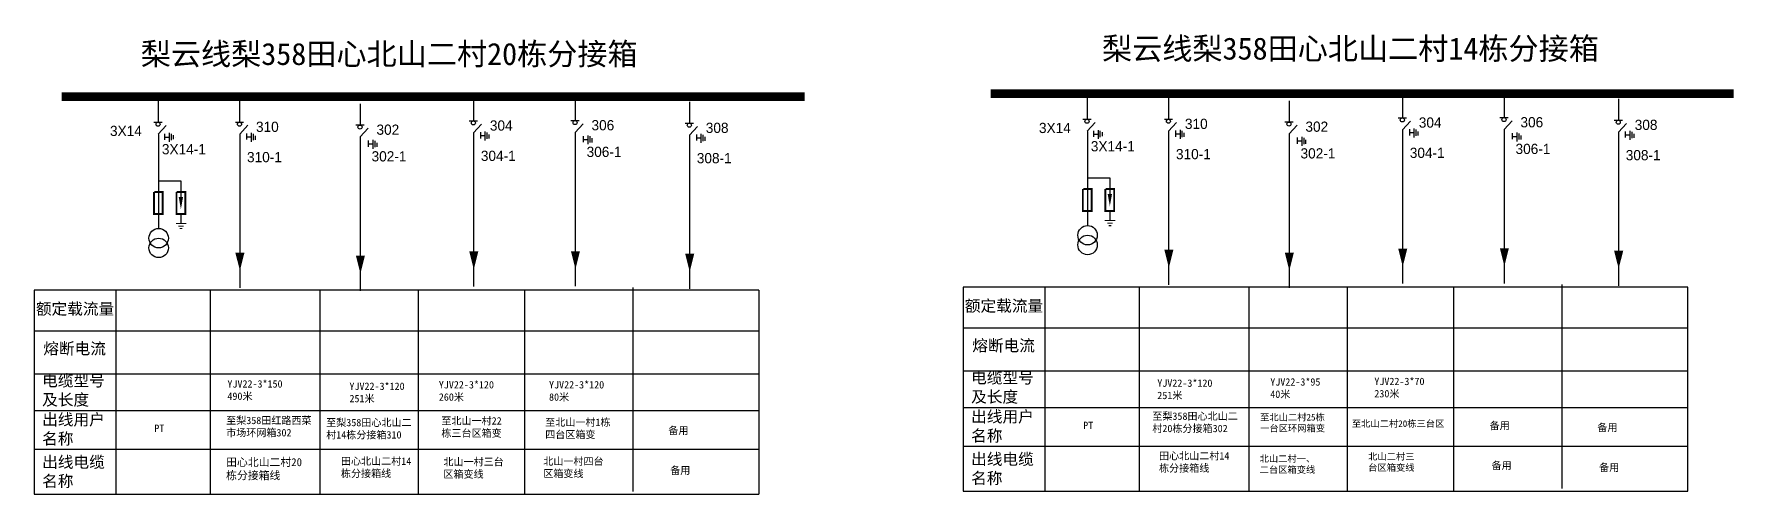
# Model space of a CAD drawing. Extents: x 69 to 1079, y -405 to -10.
# Drawn here: x 73.7 to 459.4, y -405.4 to -301.1 of the extents above; entities that cross this region are included whole.
import ezdxf

# ---------------------------------------------------------------- set-up
doc = ezdxf.new("R2010")
doc.units = 0
doc.header["$LTSCALE"] = 0.774411
doc.linetypes.add('DASHED', pattern=[0.45, 0.3, -0.15])
doc.linetypes.add('DASHED2', pattern=[9.525, 6.35, -3.175])
doc.layers.get('0').update_dxf_attribs({"linetype": 'CONTINUOUS'})
doc.layers.add('F11', color=7, linetype='CONTINUOUS')
doc.styles.add('hztxt_txtstyle_0.00_0_0', font='', dxfattribs={"bigfont": 'hztxt.shx'})
doc.styles.add('hztxt_txtstyle_1.67_0_0', font='', dxfattribs={"height": 1.668838, "bigfont": 'hztxt.shx'})
doc.styles.add('hztxt_txtstyle_2.31_0_0', font='', dxfattribs={"height": 2.307931, "bigfont": 'hztxt.shx'})
doc.styles.add('SimSun_txtstyle_1.50_0_0', font='', dxfattribs={"height": 1.5})
doc.styles.add('字体', font='', dxfattribs={"height": 2.5})
doc.styles.get('hztxt_txtstyle_0.00_0_0').set_extended_font_data('hztxt')
doc.styles.get('hztxt_txtstyle_1.67_0_0').set_extended_font_data('hztxt')
doc.styles.get('hztxt_txtstyle_2.31_0_0').set_extended_font_data('hztxt')
doc.styles.get('SimSun_txtstyle_1.50_0_0').set_extended_font_data('SimSun')
doc.styles.get('字体').set_extended_font_data('KaiTi_GB2312')

msp = doc.modelspace()

# ---------------------------------------------------------------- texts
at = {"attachment_point": 1, "style": '字体'}
for s, insert, char_height, width in [('{\\fSimSun|b0|i0|c134|p2;梨云线梨}358{\\fSimSun|b0|i0|c134|p2;田心北山二村20栋分接箱}', (97.85, -303.07), 5, 142.7038), ('{\\fSimSun|b0|i0|c134|p2;梨云线梨}358{\\fSimSun|b0|i0|c134|p2;田心北山二村14栋分接箱}', (315.47, -301.85), 5, 142.7038), ('{\\fSimSun|b0|i0|c134|p2;田心北山二村20栋分接箱线}', (117.18, -397.04), 1.8, 18.837)]:
    msp.add_mtext(s, dxfattribs=dict(at, insert=insert, char_height=char_height, width=width))
at = {"linetype": 'DASHED', "attachment_point": 1}
for s, insert, char_height, width, style in [('{\\f\uffbfﾬￌﾣﾤ_GB2312|b0|i0|c134|p49;额定载流量}', (74.11, -361.94), 2.6, 28.7366, 'hztxt_txtstyle_0.00_0_0'), ('{\\f\uffbfﾬￌﾣﾤ_GB2312|b0|i0|c134|p49;额定载流量}', (284.41, -361.27), 2.6, 28.7366, 'hztxt_txtstyle_0.00_0_0'), ('{\\f\uffbfﾬￌﾣﾤ_GB2312|b0|i0|c134|p49;熔断电流}', (286.08, -370.25), 2.6, 28.7366, 'hztxt_txtstyle_0.00_0_0'), ('{\\f\uffbfﾬￌﾣﾤ_GB2312|b0|i0|c134|p49;熔断电流}', (75.78, -370.93), 2.6, 28.7366, 'hztxt_txtstyle_0.00_0_0'), ('{\\f\uffbfﾬￌﾣﾤ_GB2312|b0|i0|c134|p49;电缆型号及长度}', (75.53, -378.18), 2.6, 14.4991, 'hztxt_txtstyle_0.00_0_0'), ('{\\f\uffbfﾬￌﾣﾤ_GB2312|b0|i0|c134|p49;电缆型号及长度}', (285.84, -377.51), 2.6, 14.4991, 'hztxt_txtstyle_0.00_0_0'), ('{\\fSimSun|b0|i0|c134|p2;YJV22-3*150\\P490米}', (117.47, -379.4), 1.6688, 24.5783, 'hztxt_txtstyle_0.00_0_0'), ('{\\fSimSun|b0|i0|c134|p2;YJV22-3*120\\P251米}', (145.1, -379.93), 1.6688, 24.5783, 'hztxt_txtstyle_0.00_0_0'), ('{\\fSimSun|b0|i0|c134|p2;YJV22-3*120\\P260米}', (165.33, -379.59), 1.6688, 24.5783, 'hztxt_txtstyle_0.00_0_0'), ('{\\fSimSun|b0|i0|c134|p2;YJV22-3*120\\P80米}', (190.28, -379.59), 1.6688, 24.5783, 'hztxt_txtstyle_0.00_0_0'), ('{\\fSimSun|b0|i0|c134|p2;YJV22-3*120\\P251米}', (327.98, -379.22), 1.6688, 24.5783, 'hztxt_txtstyle_0.00_0_0'), ('{\\fSimSun|b0|i0|c134|p2;YJV22-3*95\\P40米}', (353.56, -378.95), 1.6688, 24.5783, 'hztxt_txtstyle_1.67_0_0'), ('{\\fSimSun|b0|i0|c134|p2;YJV22-3*70\\P230米}', (377.12, -378.83), 1.6688, 24.5783, 'hztxt_txtstyle_1.67_0_0'), ('{\\f\uffbfﾬￌﾣﾤ_GB2312|b0|i0|c134|p49;出线用户名称}', (75.53, -387), 2.6, 14.4991, 'hztxt_txtstyle_0.00_0_0'), ('{\\fSimSun|b0|i0|c134|p2;PT}', (100.91, -389.46), 1.6688, 22.876, 'hztxt_txtstyle_0.00_0_0'), ('{\\fSimSun|b0|i0|c134|p2;至梨\\fKaiTi_GB2312|b0|i0|c134|p49;358\\fSimSun|b0|i0|c134|p2;田红路西菜市场环网箱302}', (117.19, -387.66), 1.6688, 20.6517, 'hztxt_txtstyle_0.00_0_0'), ('{\\fSimSun|b0|i0|c134|p2;至梨358田心北山二村14栋分接箱310}', (139.83, -388.14), 1.6688, 20.9601, 'hztxt_txtstyle_0.00_0_0'), ('{\\fSimSun|b0|i0|c134|p2;至北山一村22栋三台区箱变}', (165.91, -387.76), 1.6688, 14.9392, 'hztxt_txtstyle_0.00_0_0'), ('{\\fSimSun|b0|i0|c134|p2;至北山一村1栋四台区箱变}', (189.42, -388.08), 1.6688, 14.9392, 'hztxt_txtstyle_0.00_0_0'), ('{\\f\uffbfﾬￌﾣﾤ_GB2312|b0|i0|c134|p49;出线用户名称}', (285.84, -386.33), 2.6, 14.4991, 'hztxt_txtstyle_0.00_0_0'), ('{\\fSimSun|b0|i0|c134|p2;PT}', (311.21, -388.79), 1.6688, 22.876, 'hztxt_txtstyle_0.00_0_0'), ('{\\fSimSun|b0|i0|c134|p2;至梨\\fKaiTi_GB2312|b0|i0|c134|p49;358\\fSimSun|b0|i0|c134|p2;田心北山二村20栋分接箱302}', (326.86, -386.7), 1.6688, 21.4034, 'hztxt_txtstyle_0.00_0_0'), ('{\\fSimSun|b0|i0|c134|p2;备用}', (403.22, -388.85), 1.6688, 22.876, 'hztxt_txtstyle_0.00_0_0'), ('{\\fSimSun|b0|i0|c134|p2;备用}', (427.59, -389.28), 1.6688, 22.876, 'hztxt_txtstyle_0.00_0_0'), ('{\\fSimSun|b0|i0|c134|p2;备用}', (217.29, -389.95), 1.6688, 22.876, 'hztxt_txtstyle_0.00_0_0'), ('{\\f\uffbfﾬￌﾣﾤ_GB2312|b0|i0|c134|p49;出线电缆名称}', (75.53, -396.6), 2.6, 14.4991, 'hztxt_txtstyle_0.00_0_0'), ('{\\fSimSun|b0|i0|c134|p2;田心北山二村14栋分接箱线}', (143.17, -396.88), 1.6688, 15.9671, 'hztxt_txtstyle_0.00_0_0'), ('{\\fSimSun|b0|i0|c134|p2;北山一村三台区箱变线}', (166.37, -397.03), 1.6688, 14.9392, 'hztxt_txtstyle_0.00_0_0'), ('{\\fSimSun|b0|i0|c134|p2;北山一村四台区箱变线}', (188.98, -396.91), 1.6688, 14.9392, 'hztxt_txtstyle_0.00_0_0'), ('{\\f\uffbfﾬￌﾣﾤ_GB2312|b0|i0|c134|p49;出线电缆名称}', (285.84, -395.93), 2.6, 14.4991, 'hztxt_txtstyle_0.00_0_0'), ('{\\fSimSun|b0|i0|c134|p2;田心北山二村14栋分接箱线}', (328.38, -395.68), 1.6688, 15.9671, 'hztxt_txtstyle_0.00_0_0'), ('{\\fSimSun|b0|i0|c134|p2;备用}', (217.72, -398.97), 1.6688, 22.876, 'hztxt_txtstyle_0.00_0_0'), ('{\\fSimSun|b0|i0|c134|p2;备用}', (403.66, -397.87), 1.6688, 22.876, 'hztxt_txtstyle_0.00_0_0'), ('{\\fSimSun|b0|i0|c134|p2;备用}', (428.02, -398.3), 1.6688, 22.876, 'hztxt_txtstyle_0.00_0_0')]:
    msp.add_mtext(s, dxfattribs=dict(at, insert=insert, char_height=char_height, width=width, style=style))
at = {"color": 7, "linetype": 'DASHED2', "lineweight": 0, "ltscale": 0.967039, "char_height": 1.5, "attachment_point": 1, "style": 'SimSun_txtstyle_1.50_0_0'}
for s, insert, width in [('至北山二村25栋一台区环网箱变', (351.26, -387.02), 16.57), ('至北山二村20栋三台区', (372.03, -388.47), 23.3626), ('北山二村一、二台区箱变线', (351.15, -396.39), 14.0326), ('北山二村三台区箱变线', (375.72, -395.91), 11.4952)]:
    msp.add_mtext(s, dxfattribs=dict(at, insert=insert, width=width))
at = {"layer": 'F11', "lineweight": -3, "char_height": 2.3079, "width": 19.4417, "attachment_point": 1}
for s, insert, style in [('\\pl2.308;304', (384.88, -319.94), 'hztxt_txtstyle_0.00_0_0'), ('\\pl2.308;306', (407.89, -319.87), 'hztxt_txtstyle_2.31_0_0'), ('\\pl2.308;3X14', (88.58, -321.83), 'hztxt_txtstyle_0.00_0_0'), ('\\pl2.30793;310', (121.63, -320.9), 'hztxt_txtstyle_0.00_0_0'), ('\\pl2.308;302', (148.91, -321.55), 'hztxt_txtstyle_2.31_0_0'), ('\\pl2.308;304', (174.58, -320.61), 'hztxt_txtstyle_0.00_0_0'), ('\\pl2.308;306', (197.59, -320.54), 'hztxt_txtstyle_2.31_0_0'), ('\\pl2.308;308', (223.46, -321.13), 'hztxt_txtstyle_0.00_0_0'), ('\\pl2.308;3X14', (298.88, -321.16), 'hztxt_txtstyle_0.00_0_0'), ('\\pl2.30793;310', (331.93, -320.23), 'hztxt_txtstyle_0.00_0_0'), ('\\pl2.308;302', (359.21, -320.87), 'hztxt_txtstyle_2.31_0_0'), ('\\pl2.308;308', (433.76, -320.46), 'hztxt_txtstyle_0.00_0_0'), ('\\pl2.308;3X14-1', (100.33, -325.97), 'hztxt_txtstyle_0.00_0_0'), ('\\pl2.30793;310-1', (119.6, -327.76), 'hztxt_txtstyle_0.00_0_0'), ('\\pl2.308;302-1', (147.8, -327.58), 'hztxt_txtstyle_2.31_0_0'), ('\\pl2.308;304-1', (172.54, -327.47), 'hztxt_txtstyle_0.00_0_0'), ('\\pl2.308;306-1', (196.48, -326.57), 'hztxt_txtstyle_2.31_0_0'), ('\\pl2.308;3X14-1', (310.63, -325.3), 'hztxt_txtstyle_0.00_0_0'), ('\\pl2.30793;310-1', (329.9, -327.08), 'hztxt_txtstyle_0.00_0_0'), ('\\pl2.308;302-1', (358.1, -326.91), 'hztxt_txtstyle_2.31_0_0'), ('\\pl2.308;304-1', (382.84, -326.79), 'hztxt_txtstyle_0.00_0_0'), ('\\pl2.308;306-1', (406.78, -325.9), 'hztxt_txtstyle_2.31_0_0'), ('\\pl2.308;308-1', (431.73, -327.31), 'hztxt_txtstyle_0.00_0_0'), ('\\pl2.308;308-1', (221.43, -327.99), 'hztxt_txtstyle_0.00_0_0')]:
    msp.add_mtext(s, dxfattribs=dict(at, insert=insert, style=style))

# ---------------------------------------------------------------- blocks, each defined once
blk = doc.blocks.new('JD')
for points in [[(-2, 0.2), (-2, -0.2), (2, 0.2), (2, -0.2)], [(1, -1.2), (1, -0.8), (-1, -1.2), (-1, -0.8)], [(-0.5, -1.8), (-0.5, -2.2), (0.5, -1.8), (0.5, -2.2)]]:
    blk.add_trace(points)

# ---------------------------------------------------------------- linework, layer by layer
for p, q in [((101.86, -323.81), (101.86, -345.16)), ((312.16, -323.14), (312.16, -344.49)), ((101.84, -334.26), (106.94, -334.26)), ((106.94, -334.26), (106.94, -337.99)), ((312.14, -333.59), (317.24, -333.59)), ((317.24, -333.59), (317.24, -337.32)), ((106.94, -341.91), (106.94, -343.83)), ((317.24, -341.23), (317.24, -343.16))]:
    msp.add_line(p, q)
at = {"linetype": 'Continuous'}
for p, q in [((209.32, -404.59), (209.31, -358.42)), ((284, -358.32), (284, -404.49)), ((312.96, -358.32), (284, -358.32)), ((448.06, -358.32), (312.96, -358.32)), ((395.11, -404.49), (395.1, -358.32)), ((419.62, -403.92), (419.61, -357.75)), ((448.12, -404.49), (448.12, -358.32)), ((73.7, -358.99), (73.7, -405.16)), ((102.66, -358.99), (73.7, -358.99)), ((237.76, -358.99), (102.66, -358.99)), ((184.81, -405.16), (184.8, -358.99)), ((237.82, -405.16), (237.82, -358.99)), ((284, -404.49), (448.06, -404.49)), ((73.7, -405.16), (237.76, -405.16))]:
    msp.add_line(p, q, dxfattribs=at)
at = {"linetype": 'ByBlock'}
for p, q in [((302.5, -358.21), (302.5, -404.49)), ((323.9, -358.21), (323.9, -404.49)), ((348.71, -358.4), (348.71, -404.68)), ((370.95, -358.4), (370.95, -404.68)), ((92.2, -358.88), (92.2, -405.16)), ((113.6, -358.88), (113.6, -405.16)), ((138.41, -359.07), (138.41, -405.35)), ((160.65, -359.07), (160.65, -405.35)), ((73.87, -368.22), (237.82, -368.22)), ((284.17, -367.55), (448.12, -367.55)), ((73.87, -377.96), (237.82, -377.96)), ((284.17, -377.29), (448.12, -377.29)), ((284.17, -385.61), (448.12, -385.61)), ((73.87, -386.28), (237.82, -386.28)), ((73.87, -395.01), (237.82, -395.01)), ((284.17, -394.34), (448.12, -394.34))]:
    msp.add_line(p, q, dxfattribs=at)
for points, const_width in [([(79.98, -315.22), (248.13, -315.22)], 2), ([(290.28, -314.54), (458.43, -314.54)], 2), ([(100.84, -336.81), (100.84, -341.78), (102.83, -341.78), (102.83, -336.81), (100.91, -336.81)], 0.42), ([(105.94, -336.81), (105.94, -341.78), (107.93, -341.78), (107.93, -336.81), (106, -336.81)], 0.42), ([(311.14, -336.14), (311.14, -341.11), (313.13, -341.11), (313.13, -336.14), (311.21, -336.14)], 0.42), ([(316.24, -336.14), (316.24, -341.11), (318.23, -341.11), (318.23, -336.14), (316.31, -336.14)], 0.42)]:
    msp.add_lwpolyline(points, dxfattribs=dict(const_width=const_width))
for points in [[(106.94, -337.93, 0.98, 0, 0), (106.94, -340.73, 0, 0, 0)], [(317.24, -337.26, 0.98, 0, 0), (317.24, -340.05, 0, 0, 0)], [(120.3, -350.56, 2.05, 0, 0), (120.3, -354.62, 0, 0, 0)], [(147.58, -351.2, 2.05, 0, 0), (147.58, -355.27, 0, 0, 0)], [(173.25, -350.27, 2.05, 0, 0), (173.25, -354.33, 0, 0, 0)], [(196.26, -350.2, 2.05, 0, 0), (196.26, -354.26, 0, 0, 0)], [(222.13, -350.79, 2.05, 0, 0), (222.13, -354.85, 0, 0, 0)], [(330.6, -349.89, 2.05, 0, 0), (330.6, -353.95, 0, 0, 0)], [(357.88, -350.53, 2.05, 0, 0), (357.88, -354.59, 0, 0, 0)], [(383.55, -349.6, 2.05, 0, 0), (383.55, -353.66, 0, 0, 0)], [(406.56, -349.52, 2.05, 0, 0), (406.56, -353.59, 0, 0, 0)], [(432.43, -350.12, 2.05, 0, 0), (432.43, -354.18, 0, 0, 0)]]:
    msp.add_lwpolyline(points, format="xyseb")
for centre in [(101.9, -347.26), (312.2, -346.59), (312.2, -348.79), (101.9, -349.46)]:
    msp.add_circle(centre, 2.2)
at = {"layer": 'F11', "lineweight": -3}
for p, q in [((101.8, -316.2), (101.8, -320.96)), ((120.24, -316.19), (120.24, -320.95)), ((173.19, -315.9), (173.19, -320.66)), ((196.2, -315.83), (196.2, -320.59)), ((312.1, -315.53), (312.1, -320.29)), ((330.55, -315.52), (330.55, -320.28)), ((357.82, -316.16), (357.82, -320.92)), ((383.49, -315.23), (383.49, -319.99)), ((406.5, -315.16), (406.5, -319.92)), ((432.38, -315.75), (432.38, -320.51)), ((147.52, -316.84), (147.52, -321.6)), ((222.08, -316.42), (222.08, -321.18)), ((382.53, -320.03), (384.39, -320.03)), ((405.54, -319.96), (407.4, -319.96)), ((100.84, -321), (102.7, -321)), ((101.81, -323.7), (103.61, -321.73)), ((103.26, -323.65), (103.26, -325.03)), ((104.27, -323.45), (104.27, -325.48)), ((104.71, -323.67), (104.71, -325.09)), ((105.19, -323.92), (105.19, -324.85)), ((119.28, -320.99), (121.14, -320.99)), ((120.25, -323.69), (122.06, -321.72)), ((120.25, -323.69), (120.25, -358.51)), ((121.81, -323.58), (121.81, -324.96)), ((122.84, -323.41), (122.84, -325.43)), ((123.27, -323.63), (123.27, -325.05)), ((146.56, -321.64), (148.41, -321.64)), ((147.53, -324.33), (149.33, -322.36)), ((172.23, -320.7), (174.09, -320.7)), ((173.2, -323.4), (175, -321.43)), ((173.2, -323.4), (173.2, -358.22)), ((174.75, -323.28), (174.75, -324.67)), ((175.78, -323.12), (175.78, -325.14)), ((176.22, -323.34), (176.22, -324.76)), ((176.67, -323.78), (176.67, -324.72)), ((195.24, -320.63), (197.1, -320.63)), ((196.21, -323.33), (198.01, -321.36)), ((196.21, -323.33), (196.21, -358.15)), ((199.06, -323.99), (199.06, -326.02)), ((221.12, -321.22), (222.97, -321.22)), ((222.08, -323.92), (223.89, -321.95)), ((222.08, -323.92), (222.08, -358.74)), ((223.64, -323.81), (223.64, -325.19)), ((224.67, -323.64), (224.67, -325.66)), ((225.11, -323.86), (225.11, -325.28)), ((311.14, -320.33), (313, -320.33)), ((312.11, -323.03), (313.91, -321.06)), ((313.56, -322.98), (313.56, -324.36)), ((313.58, -323.71), (314.57, -323.71)), ((314.57, -322.78), (314.57, -324.8)), ((315.01, -323), (315.01, -324.42)), ((315.5, -323.25), (315.5, -324.18)), ((315.96, -323.84), (315.96, -323.84)), ((329.58, -320.32), (331.44, -320.32)), ((330.55, -323.02), (332.36, -321.05)), ((330.55, -323.02), (330.55, -357.84)), ((332.11, -322.9), (332.11, -324.29)), ((332.15, -323.66), (333.13, -323.66)), ((333.14, -322.74), (333.14, -324.76)), ((333.57, -322.95), (333.57, -324.38)), ((334.02, -323.4), (334.02, -324.34)), ((356.86, -320.96), (358.72, -320.96)), ((357.83, -323.66), (359.63, -321.69)), ((357.83, -323.66), (357.83, -358.48)), ((383.5, -322.73), (385.31, -320.76)), ((383.5, -322.73), (383.5, -357.55)), ((385.05, -322.61), (385.05, -323.99)), ((385.1, -323.37), (386.08, -323.37)), ((386.08, -322.44), (386.08, -324.47)), ((386.52, -322.66), (386.52, -324.09)), ((386.97, -323.11), (386.97, -324.04)), ((406.51, -322.66), (408.31, -320.68)), ((406.51, -322.66), (406.51, -357.48)), ((408.33, -323.49), (408.33, -324.87)), ((409.36, -323.32), (409.36, -325.35)), ((409.8, -323.54), (409.8, -324.96)), ((410.25, -323.99), (410.25, -324.92)), ((431.42, -320.55), (433.27, -320.55)), ((432.39, -323.25), (434.19, -321.28)), ((432.39, -323.25), (432.39, -358.07)), ((433.94, -323.13), (433.94, -324.51)), ((433.98, -323.89), (434.96, -323.89)), ((434.97, -322.97), (434.97, -324.99)), ((435.41, -323.18), (435.41, -324.61)), ((435.86, -323.63), (435.86, -324.57)), ((103.28, -324.38), (104.26, -324.38)), ((105.66, -324.51), (105.66, -324.51)), ((121.85, -324.34), (122.83, -324.34)), ((123.72, -324.07), (123.72, -325.01)), ((147.53, -324.33), (147.53, -359.15)), ((149.35, -325.17), (149.35, -326.55)), ((149.39, -325.93), (150.37, -325.93)), ((150.38, -325), (150.38, -327.03)), ((150.82, -325.22), (150.82, -326.64)), ((151.27, -325.67), (151.27, -326.6)), ((174.79, -324.04), (175.78, -324.04)), ((198.03, -324.16), (198.03, -325.54)), ((198.07, -324.92), (199.06, -324.92)), ((199.5, -324.21), (199.5, -325.64)), ((199.95, -324.66), (199.95, -325.6)), ((223.68, -324.57), (224.66, -324.57)), ((225.56, -324.3), (225.56, -325.24)), ((359.65, -324.5), (359.65, -325.88)), ((359.69, -325.26), (360.68, -325.26)), ((360.68, -324.33), (360.68, -326.35)), ((361.12, -324.55), (361.12, -325.97)), ((361.57, -324.99), (361.57, -325.93)), ((408.37, -324.25), (409.36, -324.25))]:
    msp.add_line(p, q, dxfattribs=at)
for centre in [(383.46, -320.5), (406.47, -320.43), (101.77, -321.47), (120.21, -321.46), (147.49, -322.11), (173.16, -321.17), (196.17, -321.1), (222.04, -321.69), (312.07, -320.8), (330.51, -320.79), (357.79, -321.43), (432.34, -321.02)]:
    msp.add_circle(centre, 0.459, dxfattribs=at)

# ---------------------------------------------------------------- block references
at = {"xscale": 0.5879999999770007, "yscale": 0.5879999998956009, "zscale": 0.588}
for p in [(317.27, -343.25), (106.97, -343.92)]:
    msp.add_blockref('JD', p, dxfattribs=at)

msp.set_redraw_order([(e.dxf.handle, doc.entitydb.next_handle()) for e in msp.query("TEXT MTEXT ATTDEF DIMENSION ARC_DIMENSION")])  # texts and dimensions are drawn at this point

doc.saveas('drawing.dxf')
